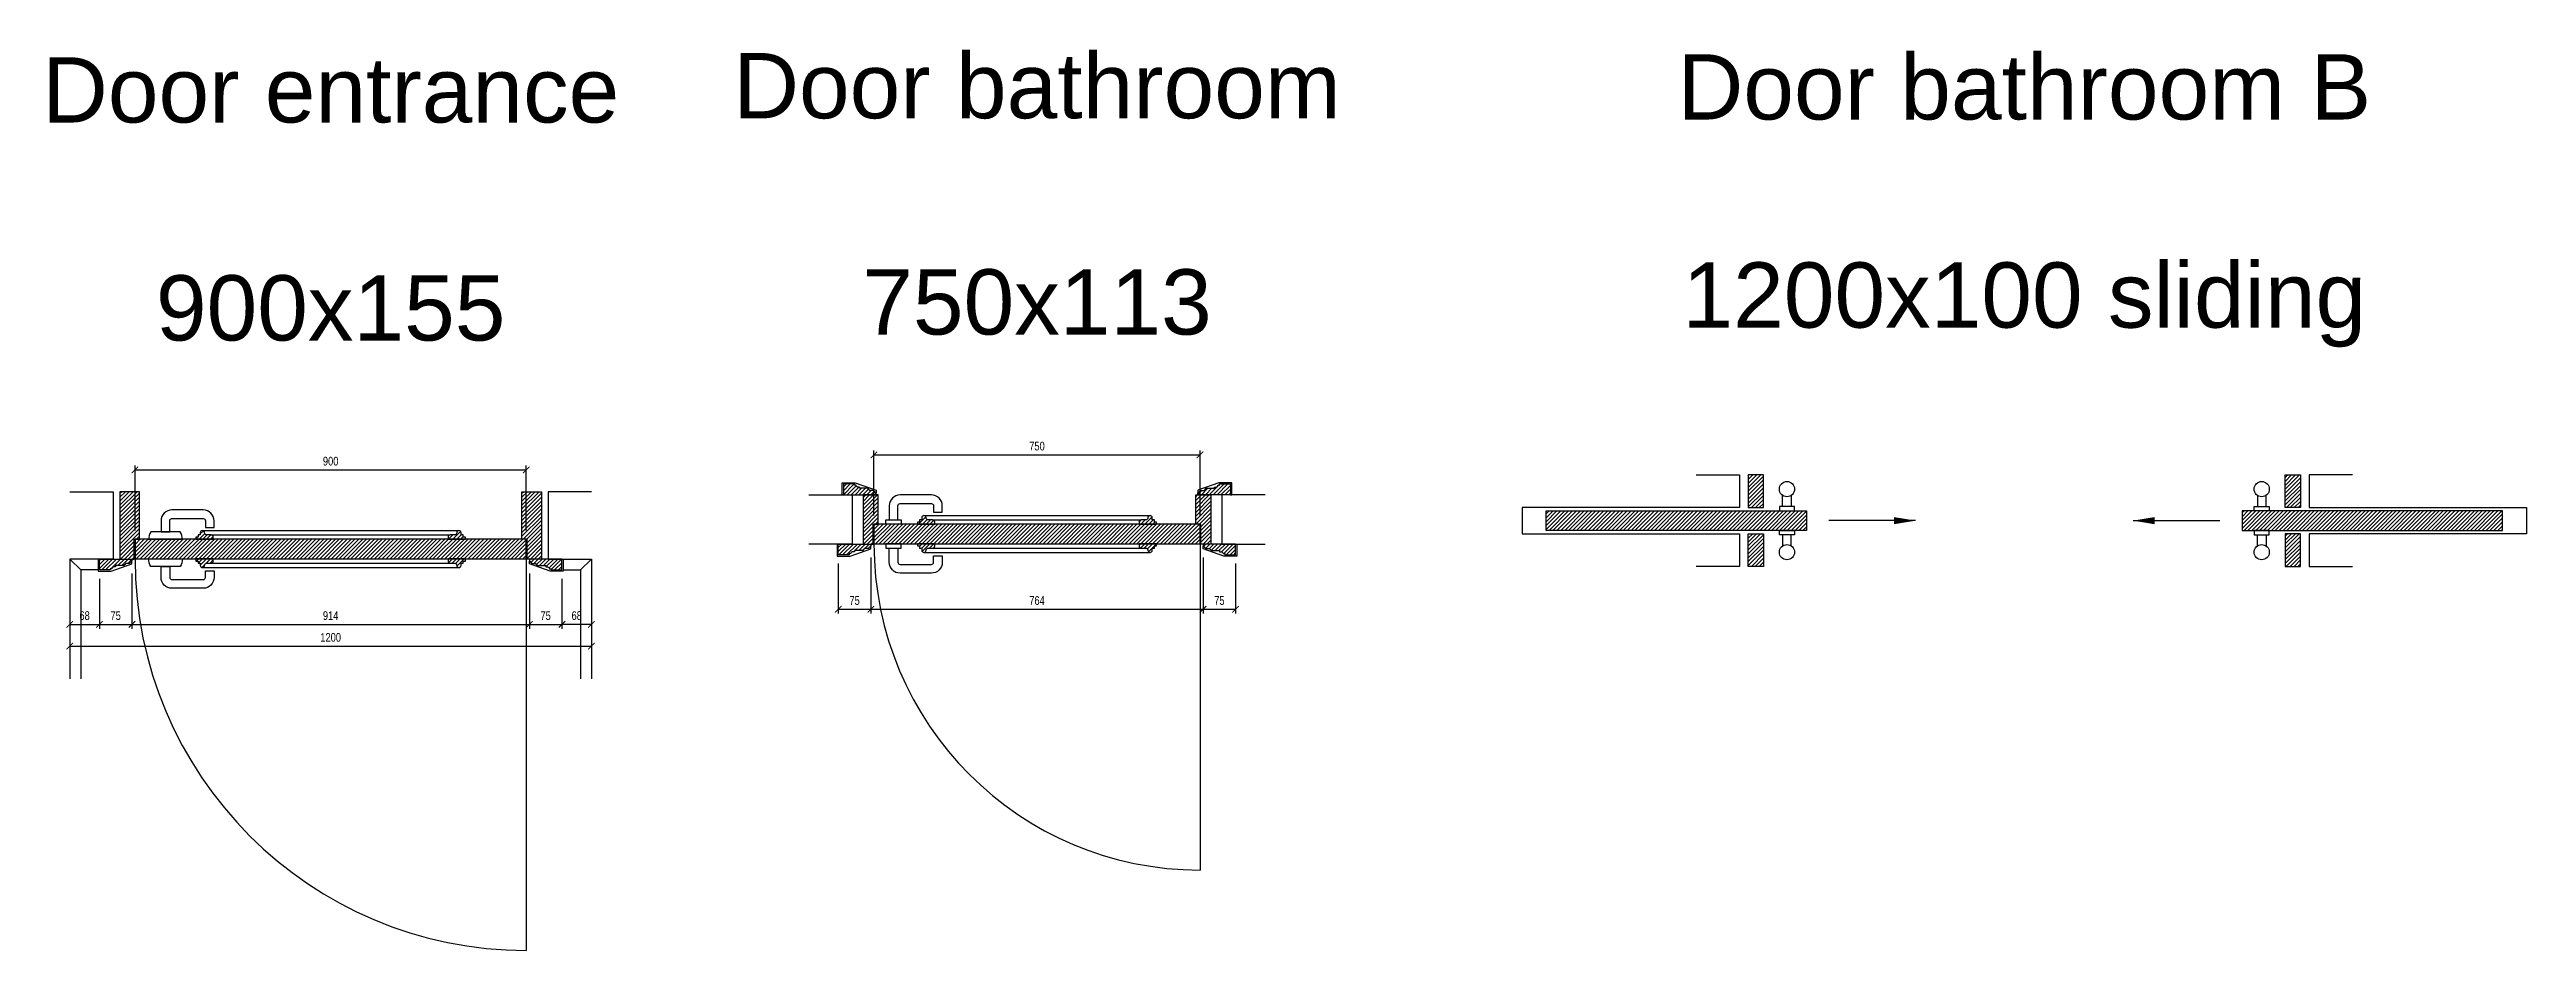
# Model space of a CAD drawing. Header units: millimetres. Extents: x 585 to 19233, y 2366 to 15159.
# Drawn here: x 6014 to 11712, y 4232 to 6303 of the extents above; entities that cross this region are included whole.
import ezdxf
from ezdxf.enums import TextEntityAlignment as Align

# ---------------------------------------------------------------- set-up
doc = ezdxf.new("R2010")
doc.units = ezdxf.units.MM
for name, color, linetype in [('AR doors', 4, 'Continuous'), ('AR doors dim', 4, 'Continuous'), ('AR wall', 5, 'Continuous'), ('AR wood', 7, 'Continuous')]:
    doc.layers.add(name, color=color, linetype=linetype)
doc.styles.add('Arial', font='arial.ttf')
doc.styles.add('Romrust', font='romrust.shx', dxfattribs={"width": 0.8})
doc.dimstyles.new('II 10', dxfattribs={"dimscale": 10, "dimtxt": 2, "dimasz": 1.5, "dimexe": 1, "dimexo": 2, "dimgap": 1, "dimtad": 1, "dimdec": 0, "dimzin": 9, "dimdsep": 46, "dimtxsty": 'Romrust', "dimblk": 'ARCHTICK', "dimcen": 0, "dimclrt": 3, "dimadec": 0, "dimazin": 0, "dimtfac": 0.666667, "dimtdec": 0, "dimtix": 1, "dimtmove": 0, "dimatfit": 0, "dimfxl": 1, "dimtvp": 1, "dimtolj": 1, "dimarcsym": 0})
doc.dimstyles.new('II 100', dxfattribs={"dimscale": 100, "dimtxt": 2, "dimasz": 1.5, "dimexe": 1, "dimexo": 2, "dimgap": 1, "dimtad": 1, "dimdec": 0, "dimzin": 9, "dimdsep": 46, "dimtxsty": 'Romrust', "dimblk": 'ARCHTICK', "dimcen": 0, "dimclrt": 3, "dimadec": 0, "dimazin": 0, "dimtfac": 0.666667, "dimtdec": 0, "dimtix": 1, "dimtmove": 2, "dimatfit": 0, "dimfxl": 1, "dimtvp": 1, "dimtolj": 1, "dimarcsym": 0})
pattern_1 = [(45, (-100000, 0), (-4.49012806, 4.49012806), [])]
pattern_2 = [(45, (-110000, 0), (-4.49012806, 4.49012806), [])]

msp = doc.modelspace()

# ---------------------------------------------------------------- texts
at = {"layer": 'Defpoints', "style": 'Arial'}
for s, p in [('Door entrance', (6660.9, 6209)), ('Door bathroom', (8285.6, 6222.7)), ('Door bathroom B', (10556.7, 6219.9)), ('1200x100 sliding', (10556.7, 5719.9)), ('900x155', (6660.9, 5709)), ('750x113', (8285.6, 5722.7))]:
    msp.add_text(s, height=150, dxfattribs=at).set_placement(p, align=Align.MIDDLE)

# ---------------------------------------------------------------- blocks, each defined once
blk = doc.blocks.new('_ArchTick')
at = {"color": 0, "linetype": 'ByBlock', "lineweight": 0, "const_width": 0.15}
blk.add_lwpolyline([(-0.5, -0.5), (0.5, 0.5)], dxfattribs=at)
blk = doc.blocks.new('*D168')
at = {"layer": 'AR doors dim', "color": 0, "lineweight": -2, "transparency": 16777216}
for p, q in [((6210.9, 5197), (6210.9, 5346.5)), ((6210.9, 5336.5), (7110.9, 5336.5)), ((7110.9, 5197), (7110.9, 5346.5))]:
    blk.add_line(p, q, dxfattribs=at)
at = {"layer": 'Defpoints', "color": 0, "transparency": 16777216}
for p in [(7110.9, 5336.5), (6210.9, 5177), (7110.9, 5177)]:
    blk.add_point(p, dxfattribs=at)
at = {"layer": 'AR doors dim', "color": 0, "lineweight": -2, "transparency": 16777216, "xscale": 15, "yscale": 15, "zscale": 15, "rotation": 180}
blk.add_blockref('_ArchTick', (6210.9, 5336.5), dxfattribs=at)
at = {"layer": 'AR doors dim', "color": 0, "lineweight": -2, "transparency": 16777216, "xscale": 15, "yscale": 15, "zscale": 15}
blk.add_blockref('_ArchTick', (7110.9, 5336.5), dxfattribs=at)
at = {"layer": 'AR doors dim', "color": 3, "transparency": 16777216, "insert": (6660.9, 5356.5), "char_height": 20, "attachment_point": 5, "style": 'Romrust'}
blk.add_mtext('\\A1;900', dxfattribs=at)
blk = doc.blocks.new('*D169')
at = {"layer": 'AR doors dim', "color": 0, "lineweight": -2, "transparency": 16777216}
for p, q in [((6060.9, 5111.5), (6060.9, 4971.5)), ((6128.9, 5086.5), (6128.9, 4971.5)), ((6060.9, 4981.5), (6128.9, 4981.5))]:
    blk.add_line(p, q, dxfattribs=at)
at = {"layer": 'Defpoints', "color": 0, "transparency": 16777216}
for p in [(6060.9, 5131.5), (6128.9, 5106.5), (6128.9, 4981.5)]:
    blk.add_point(p, dxfattribs=at)
at = {"layer": 'AR doors dim', "color": 0, "lineweight": -2, "transparency": 16777216, "xscale": 15, "yscale": 15, "zscale": 15, "rotation": 180}
blk.add_blockref('_ArchTick', (6060.9, 4981.5), dxfattribs=at)
at = {"layer": 'AR doors dim', "color": 0, "lineweight": -2, "transparency": 16777216, "xscale": 15, "yscale": 15, "zscale": 15}
blk.add_blockref('_ArchTick', (6128.9, 4981.5), dxfattribs=at)
at = {"layer": 'AR doors dim', "color": 3, "transparency": 16777216, "insert": (6094.9, 5001.5), "char_height": 20, "attachment_point": 5, "style": 'Romrust'}
blk.add_mtext('\\A1;68', dxfattribs=at)
blk = doc.blocks.new('*D170')
at = {"layer": 'AR doors dim', "color": 0, "lineweight": -2, "transparency": 16777216}
for p, q in [((6128.9, 5086.5), (6128.9, 4971.5)), ((6203.9, 5098.5), (6203.9, 4971.5)), ((6128.9, 4981.5), (6203.9, 4981.5))]:
    blk.add_line(p, q, dxfattribs=at)
at = {"layer": 'Defpoints', "color": 0, "transparency": 16777216}
for p in [(6128.9, 5106.5), (6203.9, 5118.5), (6203.9, 4981.5)]:
    blk.add_point(p, dxfattribs=at)
at = {"layer": 'AR doors dim', "color": 0, "lineweight": -2, "transparency": 16777216, "xscale": 15, "yscale": 15, "zscale": 15, "rotation": 180}
blk.add_blockref('_ArchTick', (6128.9, 4981.5), dxfattribs=at)
at = {"layer": 'AR doors dim', "color": 0, "lineweight": -2, "transparency": 16777216, "xscale": 15, "yscale": 15, "zscale": 15}
blk.add_blockref('_ArchTick', (6203.9, 4981.5), dxfattribs=at)
at = {"layer": 'AR doors dim', "color": 3, "transparency": 16777216, "insert": (6166.4, 5001.5), "char_height": 20, "attachment_point": 5, "style": 'Romrust'}
blk.add_mtext('\\A1;75', dxfattribs=at)
blk = doc.blocks.new('*D171')
at = {"layer": 'AR doors dim', "color": 0, "lineweight": -2, "transparency": 16777216}
for p, q in [((6203.9, 5098.5), (6203.9, 4971.5)), ((7117.9, 5098.5), (7117.9, 4971.5)), ((6203.9, 4981.5), (7117.9, 4981.5))]:
    blk.add_line(p, q, dxfattribs=at)
at = {"layer": 'Defpoints', "color": 0, "transparency": 16777216}
for p in [(6203.9, 5118.5), (7117.9, 5118.5), (7117.9, 4981.5)]:
    blk.add_point(p, dxfattribs=at)
at = {"layer": 'AR doors dim', "color": 0, "lineweight": -2, "transparency": 16777216, "xscale": 15, "yscale": 15, "zscale": 15, "rotation": 180}
blk.add_blockref('_ArchTick', (6203.9, 4981.5), dxfattribs=at)
at = {"layer": 'AR doors dim', "color": 0, "lineweight": -2, "transparency": 16777216, "xscale": 15, "yscale": 15, "zscale": 15}
blk.add_blockref('_ArchTick', (7117.9, 4981.5), dxfattribs=at)
at = {"layer": 'AR doors dim', "color": 3, "transparency": 16777216, "insert": (6660.9, 5001.5), "char_height": 20, "attachment_point": 5, "style": 'Romrust'}
blk.add_mtext('\\A1;914', dxfattribs=at)
blk = doc.blocks.new('*D172')
at = {"layer": 'AR doors dim', "color": 0, "lineweight": -2, "transparency": 16777216}
for p, q in [((7117.9, 5098.5), (7117.9, 4971.5)), ((7192.9, 5086.5), (7192.9, 4971.5)), ((7117.9, 4981.5), (7192.9, 4981.5))]:
    blk.add_line(p, q, dxfattribs=at)
at = {"layer": 'Defpoints', "color": 0, "transparency": 16777216}
for p in [(7117.9, 5118.5), (7192.9, 5106.5), (7192.9, 4981.5)]:
    blk.add_point(p, dxfattribs=at)
at = {"layer": 'AR doors dim', "color": 0, "lineweight": -2, "transparency": 16777216, "xscale": 15, "yscale": 15, "zscale": 15, "rotation": 180}
blk.add_blockref('_ArchTick', (7117.9, 4981.5), dxfattribs=at)
at = {"layer": 'AR doors dim', "color": 0, "lineweight": -2, "transparency": 16777216, "xscale": 15, "yscale": 15, "zscale": 15}
blk.add_blockref('_ArchTick', (7192.9, 4981.5), dxfattribs=at)
at = {"layer": 'AR doors dim', "color": 3, "transparency": 16777216, "insert": (7155.4, 5001.5), "char_height": 20, "attachment_point": 5, "style": 'Romrust'}
blk.add_mtext('\\A1;75', dxfattribs=at)
blk = doc.blocks.new('*D173')
at = {"layer": 'AR doors dim', "color": 0, "lineweight": -2, "transparency": 16777216}
for p, q in [((6060.9, 5111.5), (6060.9, 4921.5)), ((7260.9, 5111.5), (7260.9, 4921.5)), ((6060.9, 4931.5), (7260.9, 4931.5))]:
    blk.add_line(p, q, dxfattribs=at)
at = {"layer": 'Defpoints', "color": 0, "transparency": 16777216}
for p in [(6060.9, 5131.5), (7260.9, 5131.5), (7260.9, 4931.5)]:
    blk.add_point(p, dxfattribs=at)
at = {"layer": 'AR doors dim', "color": 0, "lineweight": -2, "transparency": 16777216, "xscale": 15, "yscale": 15, "zscale": 15, "rotation": 180}
blk.add_blockref('_ArchTick', (6060.9, 4931.5), dxfattribs=at)
at = {"layer": 'AR doors dim', "color": 0, "lineweight": -2, "transparency": 16777216, "xscale": 15, "yscale": 15, "zscale": 15}
blk.add_blockref('_ArchTick', (7260.9, 4931.5), dxfattribs=at)
at = {"layer": 'AR doors dim', "color": 3, "transparency": 16777216, "insert": (6660.9, 4951.5), "char_height": 20, "attachment_point": 5, "style": 'Romrust'}
blk.add_mtext('\\A1;1200', dxfattribs=at)
blk = doc.blocks.new('*D174')
at = {"layer": 'AR doors dim', "color": 0, "lineweight": -2, "transparency": 16777216}
for p, q in [((7192.9, 5086.5), (7192.9, 4971.5)), ((7260.9, 5111.5), (7260.9, 4971.5)), ((7260.9, 4981.5), (7192.9, 4981.5))]:
    blk.add_line(p, q, dxfattribs=at)
at = {"layer": 'Defpoints', "color": 0, "transparency": 16777216}
for p in [(7260.9, 5131.5), (7192.9, 5106.5), (7192.9, 4981.5)]:
    blk.add_point(p, dxfattribs=at)
at = {"layer": 'AR doors dim', "color": 0, "lineweight": -2, "transparency": 16777216, "xscale": 15, "yscale": 15, "zscale": 15, "rotation": 180}
blk.add_blockref('_ArchTick', (7192.9, 4981.5), dxfattribs=at)
at = {"layer": 'AR doors dim', "color": 0, "lineweight": -2, "transparency": 16777216, "xscale": 15, "yscale": 15, "zscale": 15}
blk.add_blockref('_ArchTick', (7260.9, 4981.5), dxfattribs=at)
at = {"layer": 'AR doors dim', "color": 3, "transparency": 16777216, "insert": (7226.9, 5001.5), "char_height": 20, "attachment_point": 5, "style": 'Romrust'}
blk.add_mtext('\\A1;68', dxfattribs=at)
blk = doc.blocks.new('door entrance 900x155 plan 75')
h = blk.add_hatch()
h.set_pattern_fill('LINE', color=8, scale=2, angle=45, style=0)
h.set_pattern_definition(pattern_1)
h.paths.add_polyline_path([(-452, -77.5), (-452, -31.5), (-440, -31.5), (-440, 77.5), (-485, 77.5), (-485, -77.5)])
h.paths.add_polyline_path([(-450, -77), (450, -77), (450, -32), (-450, -32)])
h.paths.add_polyline_path([(485, -77.5), (452, -77.5), (452, -31.5), (440, -31.5), (440, 77.5), (485, 77.5)])
edge = h.paths.add_edge_path()
edge.add_line((305, -22), (300, -22))
edge.add_line((300, -22), (300, -17))
edge.add_arc((295, -17), 5, 0, 180)
edge.add_arc((285, -17), 5, -90, 0, ccw=False)
edge.add_line((285, -22), (275, -22))
edge.add_arc((275, -27), 5, 90, 180)
edge.add_line((270, -27), (270, -32))
edge.add_line((270, -32), (310, -32))
edge.add_line((310, -32), (310, -27))
edge.add_line((310, -27), (305, -27))
edge.add_line((305, -27), (305, -22))
edge = h.paths.add_edge_path()
edge.add_line((310, -77), (270, -77))
edge.add_line((270, -77), (270, -82))
edge.add_arc((275, -82), 5, 180, 270)
edge.add_line((275, -87), (285, -87))
edge.add_arc((285, -92), 5, 0, 90, ccw=False)
edge.add_arc((295, -92), 5, 180, 360)
edge.add_line((300, -92), (300, -87))
edge.add_line((300, -87), (305, -87))
edge.add_line((305, -87), (305, -82))
edge.add_line((305, -82), (310, -82))
edge.add_line((310, -82), (310, -77))
edge = h.paths.add_edge_path()
edge.add_arc((-275, -27), 5, 0, 90)
edge.add_line((-275, -22), (-285, -22))
edge.add_arc((-285, -17), 5, 180, 270, ccw=False)
edge.add_arc((-295, -17), 5, 360, 540)
edge.add_line((-300, -17), (-300, -22))
edge.add_line((-300, -22), (-305, -22))
edge.add_line((-305, -22), (-305, -27))
edge.add_line((-305, -27), (-310, -27))
edge.add_line((-310, -27), (-310, -32))
edge.add_line((-310, -32), (-270, -32))
edge.add_line((-270, -32), (-270, -27))
edge = h.paths.add_edge_path()
edge.add_line((-270, -82), (-270, -77))
edge.add_line((-270, -77), (-310, -77))
edge.add_line((-310, -77), (-310, -82))
edge.add_line((-310, -82), (-305, -82))
edge.add_line((-305, -82), (-305, -87))
edge.add_line((-305, -87), (-300, -87))
edge.add_line((-300, -87), (-300, -92))
edge.add_arc((-295, -92), 5, 180, 360)
edge.add_arc((-285, -92), 5, 90, 180, ccw=False)
edge.add_line((-285, -87), (-275, -87))
edge.add_arc((-275, -82), 5, 270, 360)
h = blk.add_hatch()
h.set_pattern_fill('LINE', color=8, scale=2, angle=45, style=0)
h.set_pattern_definition(pattern_1)
edge = h.paths.add_edge_path()
edge.add_line((-532, -102.5), (-532, -77.5))
edge.add_line((-532, -77.5), (-457, -77.5))
edge.add_line((-457, -77.5), (-457, -82.5))
edge.add_line((-457, -82.5), (-459, -82.5))
edge.add_arc((-462, -82.5), 3, 270, 360, ccw=False)
edge.add_line((-462, -85.5), (-462, -87.5))
edge.add_line((-462, -87.5), (-472, -87.5))
edge.add_arc((-475, -87.5), 3, -90, 0, ccw=False)
edge.add_line((-475, -90.5), (-475, -92.5))
edge.add_line((-475, -92.5), (-495, -92.5))
edge.add_line((-495, -92.5), (-495, -95.5))
edge.add_line((-495, -95.5), (-499, -95.5))
edge.add_arc((-499, -99.5), 4, 90, 180)
edge.add_line((-503, -99.5), (-507, -99.5))
edge.add_line((-507, -99.5), (-507, -102.5))
edge.add_line((-507, -102.5), (-532, -102.5))
h = blk.add_hatch()
h.set_pattern_fill('LINE', color=8, scale=2, angle=45, style=0)
h.set_pattern_definition(pattern_1)
edge = h.paths.add_edge_path()
edge.add_line((532, -102.5), (532, -77.5))
edge.add_line((532, -77.5), (457, -77.5))
edge.add_line((457, -77.5), (457, -82.5))
edge.add_line((457, -82.5), (459, -82.5))
edge.add_arc((462, -82.5), 3, 180, 270)
edge.add_line((462, -85.5), (462, -87.5))
edge.add_line((462, -87.5), (472, -87.5))
edge.add_arc((475, -87.5), 3, 180, 270)
edge.add_line((475, -90.5), (475, -92.5))
edge.add_line((475, -92.5), (495, -92.5))
edge.add_line((495, -92.5), (495, -95.5))
edge.add_line((495, -95.5), (499, -95.5))
edge.add_arc((499, -99.5), 4, 0, 90, ccw=False)
edge.add_line((503, -99.5), (507, -99.5))
edge.add_line((507, -99.5), (507, -102.5))
edge.add_line((507, -102.5), (532, -102.5))
at = {"color": 8}
for p, q in [((-295, -12), (295, -12)), ((-275, -22), (275, -22)), ((-295, -97), (295, -97)), ((-275, -87), (275, -87)), ((450, -77), (450, -977))]:
    blk.add_line(p, q, dxfattribs=at)
at = {"color": 0}
for points in [[(-452, -77.5), (-452, -31.5), (-440, -31.5), (-440, 77.5), (-485, 77.5), (-485, -77.5), (-452, -77.5)], [(485, -77.5), (452, -77.5), (452, -31.5), (440, -31.5), (440, 77.5), (485, 77.5), (485, -77.5)]]:
    blk.add_lwpolyline(points, dxfattribs=at)
at = {"color": 8}
for points in [[(-293, 35.5), (-365, 35.5, 0.414214), (-390, 10.5), (-390, -14.5), (-370, -14.5), (-370, 10.5, -0.414214), (-365, 15.5), (-293, 15.5, -0.414214), (-288, 10.5), (-288, -4.5), (-268, -4.5), (-268, 10.5, 0.414214)], [(-346, -14.5), (-414, -14.5, 0.100452), (-419, -32), (-341, -32, 0.100452)], [(-346, -94.5), (-414, -94.5, -0.100452), (-419, -77), (-341, -77, -0.100452)], [(-293, -144.5), (-365, -144.5, -0.414214), (-390, -119.5), (-390, -94.5), (-370, -94.5), (-370, -119.5, 0.414214), (-365, -124.5), (-293, -124.5, 0.414214), (-288, -119.5), (-288, -104.5), (-268, -104.5), (-268, -119.5, -0.414214)]]:
    blk.add_lwpolyline(points, format="xyb", close=True, dxfattribs=at)
at = {"color": 0}
blk.add_lwpolyline([(-450, -77), (450, -77), (450, -32), (-450, -32)], close=True, dxfattribs=at)
for points in [[(-270, -27, 0.414214), (-275, -22), (-285, -22, -0.414214), (-290, -17, 1), (-300, -17), (-300, -22), (-305, -22), (-305, -27), (-310, -27), (-310, -32), (-270, -32)], [(305, -22), (300, -22), (300, -17, 1), (290, -17, -0.414214), (285, -22), (275, -22, 0.414214), (270, -27), (270, -32), (310, -32), (310, -27), (305, -27)], [(-532, -102.5), (-532, -77.5), (-457, -77.5), (-457, -82.5), (-459, -82.5, -0.414214), (-462, -85.5), (-462, -87.5), (-472, -87.5, -0.414214), (-475, -90.5), (-475, -92.5), (-495, -92.5), (-495, -95.5), (-499, -95.5, 0.414214), (-503, -99.5), (-507, -99.5), (-507, -102.5)], [(-270, -82), (-270, -77), (-310, -77), (-310, -82), (-305, -82), (-305, -87), (-300, -87), (-300, -92, 1), (-290, -92, -0.414214), (-285, -87), (-275, -87, 0.414214)], [(310, -77), (270, -77), (270, -82, 0.414214), (275, -87), (285, -87, -0.414214), (290, -92, 1), (300, -92), (300, -87), (305, -87), (305, -82), (310, -82)], [(532, -102.5), (532, -77.5), (457, -77.5), (457, -82.5), (459, -82.5, 0.414214), (462, -85.5), (462, -87.5), (472, -87.5, 0.414214), (475, -90.5), (475, -92.5), (495, -92.5), (495, -95.5), (499, -95.5, -0.414214), (503, -99.5), (507, -99.5), (507, -102.5)]]:
    blk.add_lwpolyline(points, format="xyb", close=True, dxfattribs=at)
at = {"color": 8}
for points in [[(-532, -77.5), (-535, -77.5), (-535, -105.5), (-505, -105.5), (-457, -88.5), (-457, -82.5), (-457, -82.5)], [(532, -77.5), (535, -77.5), (535, -105.5), (505, -105.5), (457, -88.5), (457, -82.5), (457, -82.5)]]:
    blk.add_lwpolyline(points, dxfattribs=at)
blk.add_arc((450, -77), 900, 180, 270, dxfattribs=at)
blk = doc.blocks.new('door bathroom 750x113 plan 75')
h = blk.add_hatch()
h.set_pattern_fill('LINE', color=8, scale=2, angle=45, style=0)
h.set_pattern_definition([(45, (-110000, 6.5), (-4.49012806, 4.49012806), [])])
edge = h.paths.add_edge_path()
edge.add_line((-445, 81.5), (-445, 56.5))
edge.add_line((-445, 56.5), (-370, 56.5))
edge.add_line((-370, 56.5), (-370, 61.5))
edge.add_line((-370, 61.5), (-372, 61.5))
edge.add_arc((-375, 61.5), 3, 0, 90)
edge.add_line((-375, 64.5), (-375, 66.5))
edge.add_line((-375, 66.5), (-385, 66.5))
edge.add_arc((-388, 66.5), 3, 0, 90)
edge.add_line((-388, 69.5), (-388, 71.5))
edge.add_line((-388, 71.5), (-408, 71.5))
edge.add_line((-408, 71.5), (-408, 74.5))
edge.add_line((-408, 74.5), (-412, 74.5))
edge.add_arc((-412, 78.5), 4, 180, 270, ccw=False)
edge.add_line((-416, 78.5), (-420, 78.5))
edge.add_line((-420, 78.5), (-420, 81.5))
edge.add_line((-420, 81.5), (-445, 81.5))
h = blk.add_hatch()
h.set_pattern_fill('LINE', color=8, scale=2, angle=45, style=0)
h.set_pattern_definition(pattern_2)
edge = h.paths.add_edge_path()
edge.add_line((445, 81.5), (445, 56.5))
edge.add_line((445, 56.5), (370, 56.5))
edge.add_line((370, 56.5), (370, 61.5))
edge.add_line((370, 61.5), (372, 61.5))
edge.add_arc((375, 61.5), 3, 90, 180, ccw=False)
edge.add_line((375, 64.5), (375, 66.5))
edge.add_line((375, 66.5), (385, 66.5))
edge.add_arc((388, 66.5), 3, 90, 180, ccw=False)
edge.add_line((388, 69.5), (388, 71.5))
edge.add_line((388, 71.5), (408, 71.5))
edge.add_line((408, 71.5), (408, 74.5))
edge.add_line((408, 74.5), (412, 74.5))
edge.add_arc((412, 78.5), 4, 270, 360)
edge.add_line((416, 78.5), (420, 78.5))
edge.add_line((420, 78.5), (420, 81.5))
edge.add_line((420, 81.5), (445, 81.5))
h = blk.add_hatch()
h.set_pattern_fill('LINE', color=8, scale=2, angle=45, style=0)
h.set_pattern_definition(pattern_2)
h.paths.add_polyline_path([(400, -56.5), (377, -56.5), (377, -10.5), (365, -10.5), (365, 56.5), (400, 56.5)])
h.paths.add_polyline_path([(-375, -56), (375, -56), (375, -11), (-375, -11)])
edge = h.paths.add_edge_path()
edge.add_line((270, -1), (265, -1))
edge.add_line((265, -1), (265, 4))
edge.add_arc((260, 4), 5, 0, 180)
edge.add_arc((250, 4), 5, -90, 0, ccw=False)
edge.add_line((250, -1), (240, -1))
edge.add_arc((240, -6), 5, 90, 180)
edge.add_line((235, -6), (235, -11))
edge.add_line((235, -11), (275, -11))
edge.add_line((275, -11), (275, -6))
edge.add_line((275, -6), (270, -6))
edge.add_line((270, -6), (270, -1))
edge = h.paths.add_edge_path()
edge.add_line((275, -56), (235, -56))
edge.add_line((235, -56), (235, -61))
edge.add_arc((240, -61), 5, 180, 270)
edge.add_line((240, -66), (250, -66))
edge.add_arc((250, -71), 5, 0, 90, ccw=False)
edge.add_arc((260, -71), 5, 180, 360)
edge.add_line((265, -71), (265, -66))
edge.add_line((265, -66), (270, -66))
edge.add_line((270, -66), (270, -61))
edge.add_line((270, -61), (275, -61))
edge.add_line((275, -61), (275, -56))
h.paths.add_polyline_path([(-377, -56.5), (-377, -10.5), (-365, -10.5), (-365, 56.5), (-400, 56.5), (-400, -56.5)])
edge = h.paths.add_edge_path()
edge.add_arc((-240, -6), 5, 0, 90)
edge.add_line((-240, -1), (-250, -1))
edge.add_arc((-250, 4), 5, 180, 270, ccw=False)
edge.add_arc((-260, 4), 5, 360, 540)
edge.add_line((-265, 4), (-265, -1))
edge.add_line((-265, -1), (-270, -1))
edge.add_line((-270, -1), (-270, -6))
edge.add_line((-270, -6), (-275, -6))
edge.add_line((-275, -6), (-275, -11))
edge.add_line((-275, -11), (-235, -11))
edge.add_line((-235, -11), (-235, -6))
edge = h.paths.add_edge_path()
edge.add_line((-235, -61), (-235, -56))
edge.add_line((-235, -56), (-275, -56))
edge.add_line((-275, -56), (-275, -61))
edge.add_line((-275, -61), (-270, -61))
edge.add_line((-270, -61), (-270, -66))
edge.add_line((-270, -66), (-265, -66))
edge.add_line((-265, -66), (-265, -71))
edge.add_arc((-260, -71), 5, 180, 360)
edge.add_arc((-250, -71), 5, 90, 180, ccw=False)
edge.add_line((-250, -66), (-240, -66))
edge.add_arc((-240, -61), 5, 270, 360)
h = blk.add_hatch()
h.set_pattern_fill('LINE', color=8, scale=2, angle=45, style=0)
h.set_pattern_definition([(45, (575, 15021), (-4.490128, 4.490128), [])])
edge = h.paths.add_edge_path()
edge.add_line((-457, -81.5), (-457, -56.5))
edge.add_line((-457, -56.5), (-382, -56.5))
edge.add_line((-382, -56.5), (-382, -61.5))
edge.add_line((-382, -61.5), (-384, -61.5))
edge.add_arc((-387, -61.5), 3, 270, 360, ccw=False)
edge.add_line((-387, -64.5), (-387, -66.5))
edge.add_line((-387, -66.5), (-397, -66.5))
edge.add_arc((-400, -66.5), 3, -90, 0, ccw=False)
edge.add_line((-400, -69.5), (-400, -71.5))
edge.add_line((-400, -71.5), (-420, -71.5))
edge.add_line((-420, -71.5), (-420, -74.5))
edge.add_line((-420, -74.5), (-424, -74.5))
edge.add_arc((-424, -78.5), 4, 90, 180)
edge.add_line((-428, -78.5), (-432, -78.5))
edge.add_line((-432, -78.5), (-432, -81.5))
edge.add_line((-432, -81.5), (-457, -81.5))
h = blk.add_hatch()
h.set_pattern_fill('LINE', color=8, scale=2, angle=45, style=0)
h.set_pattern_definition([(45, (-110000, -6.5), (-4.49012806, 4.49012806), [])])
edge = h.paths.add_edge_path()
edge.add_line((457, -81.5), (457, -56.5))
edge.add_line((457, -56.5), (382, -56.5))
edge.add_line((382, -56.5), (382, -61.5))
edge.add_line((382, -61.5), (384, -61.5))
edge.add_arc((387, -61.5), 3, 180, 270)
edge.add_line((387, -64.5), (387, -66.5))
edge.add_line((387, -66.5), (397, -66.5))
edge.add_arc((400, -66.5), 3, 180, 270)
edge.add_line((400, -69.5), (400, -71.5))
edge.add_line((400, -71.5), (420, -71.5))
edge.add_line((420, -71.5), (420, -74.5))
edge.add_line((420, -74.5), (424, -74.5))
edge.add_arc((424, -78.5), 4, 0, 90, ccw=False)
edge.add_line((428, -78.5), (432, -78.5))
edge.add_line((432, -78.5), (432, -81.5))
edge.add_line((432, -81.5), (457, -81.5))
at = {"color": 8}
for p, q in [((-260, 9), (260, 9)), ((-240, -1), (240, -1)), ((375, -56), (375, -806)), ((-260, -76), (260, -76)), ((-240, -66), (240, -66))]:
    blk.add_line(p, q, dxfattribs=at)
for points in [[(-445, 56.5), (-448, 56.5), (-448, 84.5), (-418, 84.5), (-370, 67.5), (-370, 61.5), (-370, 61.5)], [(445, 56.5), (448, 56.5), (448, 84.5), (418, 84.5), (370, 67.5), (370, 61.5), (370, 61.5)], [(-457, -56.5), (-460, -56.5), (-460, -84.5), (-430, -84.5), (-382, -67.5), (-382, -61.5), (-382, -61.5)], [(457, -56.5), (460, -56.5), (460, -84.5), (430, -84.5), (382, -67.5), (382, -61.5), (382, -61.5)]]:
    blk.add_lwpolyline(points, dxfattribs=at)
at = {"color": 0}
for points in [[(-445, 81.5), (-445, 56.5), (-370, 56.5), (-370, 61.5), (-372, 61.5, 0.414214), (-375, 64.5), (-375, 66.5), (-385, 66.5, 0.414214), (-388, 69.5), (-388, 71.5), (-408, 71.5), (-408, 74.5), (-412, 74.5, -0.414214), (-416, 78.5), (-420, 78.5), (-420, 81.5)], [(445, 81.5), (445, 56.5), (370, 56.5), (370, 61.5), (372, 61.5, -0.414214), (375, 64.5), (375, 66.5), (385, 66.5, -0.414214), (388, 69.5), (388, 71.5), (408, 71.5), (408, 74.5), (412, 74.5, 0.414214), (416, 78.5), (420, 78.5), (420, 81.5)], [(-235, -6, 0.414214), (-240, -1), (-250, -1, -0.414214), (-255, 4, 1), (-265, 4), (-265, -1), (-270, -1), (-270, -6), (-275, -6), (-275, -11), (-235, -11)], [(270, -1), (265, -1), (265, 4, 1), (255, 4, -0.414214), (250, -1), (240, -1, 0.414214), (235, -6), (235, -11), (275, -11), (275, -6), (270, -6)], [(-457, -81.5), (-457, -56.5), (-382, -56.5), (-382, -61.5), (-384, -61.5, -0.414214), (-387, -64.5), (-387, -66.5), (-397, -66.5, -0.414214), (-400, -69.5), (-400, -71.5), (-420, -71.5), (-420, -74.5), (-424, -74.5, 0.414214), (-428, -78.5), (-432, -78.5), (-432, -81.5)], [(-235, -61), (-235, -56), (-275, -56), (-275, -61), (-270, -61), (-270, -66), (-265, -66), (-265, -71, 1), (-255, -71, -0.414214), (-250, -66), (-240, -66, 0.414214)], [(275, -56), (235, -56), (235, -61, 0.414214), (240, -66), (250, -66, -0.414214), (255, -71, 1), (265, -71), (265, -66), (270, -66), (270, -61), (275, -61)], [(457, -81.5), (457, -56.5), (382, -56.5), (382, -61.5), (384, -61.5, 0.414214), (387, -64.5), (387, -66.5), (397, -66.5, 0.414214), (400, -69.5), (400, -71.5), (420, -71.5), (420, -74.5), (424, -74.5, -0.414214), (428, -78.5), (432, -78.5), (432, -81.5)]]:
    blk.add_lwpolyline(points, format="xyb", close=True, dxfattribs=at)
for points in [[(-377, -56.5), (-377, -10.5), (-365, -10.5), (-365, 56.5), (-400, 56.5), (-400, -56.5), (-377, -56.5)], [(400, -56.5), (377, -56.5), (377, -10.5), (365, -10.5), (365, 56.5), (400, 56.5), (400, -56.5)]]:
    blk.add_lwpolyline(points, dxfattribs=at)
at = {"color": 8}
for points in [[(-243, 56.5), (-315, 56.5, 0.414214), (-340, 31.5), (-340, -1), (-320, -1), (-320, 31.5, -0.414214), (-315, 36.5), (-243, 36.5, -0.414214), (-238, 31.5), (-238, 16.5), (-218, 16.5), (-218, 31.5, 0.414214)], [(-243, -123.5), (-315, -123.5, -0.414214), (-340, -98.5), (-340, -66), (-320, -66), (-320, -98.5, 0.414214), (-315, -103.5), (-243, -103.5, 0.414214), (-238, -98.5), (-238, -83.5), (-218, -83.5), (-218, -98.5, -0.414214)]]:
    blk.add_lwpolyline(points, format="xyb", close=True, dxfattribs=at)
at = {"color": 0}
blk.add_lwpolyline([(-375, -56), (375, -56), (375, -11), (-375, -11)], close=True, dxfattribs=at)
at = {"color": 8}
for points in [[(-347.5, -1), (-312.5, -1), (-312.5, -11), (-347.5, -11)], [(-347.5, -66), (-312.5, -66), (-312.5, -56), (-347.5, -56)]]:
    blk.add_lwpolyline(points, close=True, dxfattribs=at)
blk.add_arc((375, -56), 750, 180, 270, dxfattribs=at)
blk = doc.blocks.new('*D175')
at = {"layer": 'AR doors dim', "color": 0, "lineweight": -2, "transparency": 16777216}
for p, q in [((7910.6, 5231.7), (7910.6, 5381.2)), ((7910.6, 5371.2), (8660.6, 5371.2)), ((8660.6, 5231.7), (8660.6, 5381.2))]:
    blk.add_line(p, q, dxfattribs=at)
at = {"layer": 'Defpoints', "color": 0, "transparency": 16777216}
for p in [(8660.6, 5371.2), (7910.6, 5211.7), (8660.6, 5211.7)]:
    blk.add_point(p, dxfattribs=at)
at = {"layer": 'AR doors dim', "color": 0, "lineweight": -2, "transparency": 16777216, "xscale": 15, "yscale": 15, "zscale": 15, "rotation": 180}
blk.add_blockref('_ArchTick', (7910.6, 5371.2), dxfattribs=at)
at = {"layer": 'AR doors dim', "color": 0, "lineweight": -2, "transparency": 16777216, "xscale": 15, "yscale": 15, "zscale": 15}
blk.add_blockref('_ArchTick', (8660.6, 5371.2), dxfattribs=at)
at = {"layer": 'AR doors dim', "color": 3, "transparency": 16777216, "insert": (8285.6, 5391.2), "char_height": 20, "attachment_point": 5, "style": 'Romrust'}
blk.add_mtext('\\A1;750', dxfattribs=at)
blk = doc.blocks.new('*D176')
at = {"layer": 'AR doors dim', "color": 0, "lineweight": -2, "transparency": 16777216}
for p, q in [((7903.6, 5135.2), (7903.6, 5006.2)), ((7828.6, 5121.2), (7828.6, 5006.2)), ((7828.6, 5016.2), (7903.6, 5016.2))]:
    blk.add_line(p, q, dxfattribs=at)
at = {"layer": 'Defpoints', "color": 0, "transparency": 16777216}
for p in [(7828.6, 5141.2), (7903.6, 5155.2), (7903.6, 5016.2)]:
    blk.add_point(p, dxfattribs=at)
at = {"layer": 'AR doors dim', "color": 0, "lineweight": -2, "transparency": 16777216, "xscale": 15, "yscale": 15, "zscale": 15, "rotation": 180}
blk.add_blockref('_ArchTick', (7828.6, 5016.2), dxfattribs=at)
at = {"layer": 'AR doors dim', "color": 0, "lineweight": -2, "transparency": 16777216, "xscale": 15, "yscale": 15, "zscale": 15}
blk.add_blockref('_ArchTick', (7903.6, 5016.2), dxfattribs=at)
at = {"layer": 'AR doors dim', "color": 3, "transparency": 16777216, "insert": (7866.1, 5036.2), "char_height": 20, "attachment_point": 5, "style": 'Romrust'}
blk.add_mtext('\\A1;75', dxfattribs=at)
blk = doc.blocks.new('*D177')
at = {"layer": 'AR doors dim', "color": 0, "lineweight": -2, "transparency": 16777216}
for p, q in [((7903.6, 5135.2), (7903.6, 5006.2)), ((8667.6, 5135.2), (8667.6, 5006.2)), ((7903.6, 5016.2), (8667.6, 5016.2))]:
    blk.add_line(p, q, dxfattribs=at)
at = {"layer": 'Defpoints', "color": 0, "transparency": 16777216}
for p in [(7903.6, 5155.2), (8667.6, 5155.2), (8667.6, 5016.2)]:
    blk.add_point(p, dxfattribs=at)
at = {"layer": 'AR doors dim', "color": 0, "lineweight": -2, "transparency": 16777216, "xscale": 15, "yscale": 15, "zscale": 15, "rotation": 180}
blk.add_blockref('_ArchTick', (7903.6, 5016.2), dxfattribs=at)
at = {"layer": 'AR doors dim', "color": 0, "lineweight": -2, "transparency": 16777216, "xscale": 15, "yscale": 15, "zscale": 15}
blk.add_blockref('_ArchTick', (8667.6, 5016.2), dxfattribs=at)
at = {"layer": 'AR doors dim', "color": 3, "transparency": 16777216, "insert": (8285.6, 5036.2), "char_height": 20, "attachment_point": 5, "style": 'Romrust'}
blk.add_mtext('\\A1;764', dxfattribs=at)
blk = doc.blocks.new('*D178')
at = {"layer": 'AR doors dim', "color": 0, "lineweight": -2, "transparency": 16777216}
for p, q in [((8667.6, 5135.2), (8667.6, 5006.2)), ((8742.6, 5121.2), (8742.6, 5006.2)), ((8667.6, 5016.2), (8742.6, 5016.2))]:
    blk.add_line(p, q, dxfattribs=at)
at = {"layer": 'Defpoints', "color": 0, "transparency": 16777216}
for p in [(8667.6, 5155.2), (8742.6, 5141.2), (8742.6, 5016.2)]:
    blk.add_point(p, dxfattribs=at)
at = {"layer": 'AR doors dim', "color": 0, "lineweight": -2, "transparency": 16777216, "xscale": 15, "yscale": 15, "zscale": 15, "rotation": 180}
blk.add_blockref('_ArchTick', (8667.6, 5016.2), dxfattribs=at)
at = {"layer": 'AR doors dim', "color": 0, "lineweight": -2, "transparency": 16777216, "xscale": 15, "yscale": 15, "zscale": 15}
blk.add_blockref('_ArchTick', (8742.6, 5016.2), dxfattribs=at)
at = {"layer": 'AR doors dim', "color": 3, "transparency": 16777216, "insert": (8705.1, 5036.2), "char_height": 20, "attachment_point": 5, "style": 'Romrust'}
blk.add_mtext('\\A1;75', dxfattribs=at)
blk = doc.blocks.new('door bathroom sliding1200x210 plan')
h = blk.add_hatch()
h.set_pattern_fill('LINE', color=8, scale=2, angle=45, style=0)
h.set_pattern_definition([(45, (-5000, 7500), (-4.490128, 4.490128), [])])
h.paths.add_polyline_path([(501, -22.5), (1100, -22.5), (1100, 22.5), (501, 22.5)])
h.paths.add_polyline_path([(635, -30), (600, -30), (600, -105), (635, -105)])
h.paths.add_polyline_path([(635, 30), (600, 30), (600, 105), (635, 105)])
h.paths.add_polyline_path([(-635, 30), (-600, 30), (-600, 105), (-635, 105)])
h.paths.add_polyline_path([(-635, -30), (-600, -30), (-600, -105), (-635, -105)])
h.paths.add_polyline_path([(-501, -22.5), (-1100, -22.5), (-1100, 22.5), (-501, 22.5)])
at = {"color": 0}
for points in [[(-635, 30), (-600, 30), (-600, 105), (-635, 105)], [(635, 30), (600, 30), (600, 105), (635, 105)], [(-501, -22.5), (-1100, -22.5), (-1100, 22.5), (-501, 22.5)], [(501, -22.5), (1100, -22.5), (1100, 22.5), (501, 22.5)], [(-635, -30), (-600, -30), (-600, -105), (-635, -105)], [(635, -30), (600, -30), (600, -105), (635, -105)]]:
    blk.add_lwpolyline(points, close=True, dxfattribs=at)
at = {"color": 8}
for points in [[(-536, 58.1), (-536, 32.5), (-556, 32.5), (-556, 58.1)], [(536, 58.1), (536, 32.5), (556, 32.5), (556, 58.1)], [(-536, -58.1), (-536, -32.5), (-556, -32.5), (-556, -58.1)], [(536, -58.1), (536, -32.5), (556, -32.5), (556, -58.1)]]:
    blk.add_lwpolyline(points, dxfattribs=at)
for points in [[(-528.5, 32.5), (-563.5, 32.5), (-563.5, 22.5), (-528.5, 22.5)], [(528.5, 32.5), (563.5, 32.5), (563.5, 22.5), (528.5, 22.5)], [(-528.5, -32.5), (-563.5, -32.5), (-563.5, -22.5), (-528.5, -22.5)], [(528.5, -32.5), (563.5, -32.5), (563.5, -22.5), (528.5, -22.5)]]:
    blk.add_lwpolyline(points, close=True, dxfattribs=at)
for centre in [(-546, 72.5), (546, 72.5), (-546, -72.5), (546, -72.5)]:
    blk.add_circle(centre, 17.5, dxfattribs=at)
at = {"color": 8, "linetype": 'Continuous', "lineweight": 0}
for points in [[(-250, 0), (-450, 0)], [(250, 0), (450, 0)]]:
    blk.add_leader(points, dimstyle='II 100', override={"dimasz": 0.5}, dxfattribs=at)

# ---------------------------------------------------------------- dimensions: what is measured, and where the dimension line sits
at = {"layer": 'AR doors dim'}
for base, p1, p2, picture, middle in [((7110.9, 5336.5), (6210.9, 5177), (7110.9, 5177), '*D168', (6660.9, 5356.5)), ((8660.6, 5371.2), (7910.6, 5211.7), (8660.6, 5211.7), '*D175', (8285.6, 5391.2)), ((6128.9, 4981.5), (6060.9, 5131.5), (6128.9, 5106.5), '*D169', (6094.9, 5001.5)), ((7260.9, 4931.5), (6060.9, 5131.5), (7260.9, 5131.5), '*D173', (6660.9, 4951.5)), ((7903.6, 5016.2), (7828.6, 5141.2), (7903.6, 5155.2), '*D176', (7866.1, 5036.2)), ((8667.6, 5016.2), (7903.6, 5155.2), (8667.6, 5155.2), '*D177', (8285.6, 5036.2)), ((8742.6, 5016.2), (8667.6, 5155.2), (8742.6, 5141.2), '*D178', (8705.1, 5036.2)), ((6203.9, 4981.5), (6128.9, 5106.5), (6203.9, 5118.5), '*D170', (6166.4, 5001.5)), ((7117.9, 4981.5), (6203.9, 5118.5), (7117.9, 5118.5), '*D171', (6660.9, 5001.5)), ((7192.9, 4981.5), (7117.9, 5118.5), (7192.9, 5106.5), '*D172', (7155.4, 5001.5))]:
    dim = msp.add_linear_dim(base=base, p1=p1, p2=p2, dimstyle='II 10', dxfattribs=at)
    dim.commit()
    dim.dimension.update_dxf_attribs({"geometry": picture, "text_midpoint": middle})
dim = msp.add_linear_dim(base=(7192.9, 4981.5), p1=(7260.9, 5131.5), p2=(7192.9, 5106.5), angle=180, dimstyle='II 10', dxfattribs=at)
dim.commit()
dim.dimension.update_dxf_attribs({"geometry": '*D174', "text_midpoint": (7226.9, 5001.5)})

# ---------------------------------------------------------------- linework, layer by layer
at = {"layer": 'AR wall'}
for points in [[(6060.9, 5286.5), (6160.9, 5286.5), (6160.9, 5131.5), (6060.9, 5131.5)], [(7260.9, 5286.5), (7160.9, 5286.5), (7160.9, 5131.5), (7260.9, 5131.5)], [(7760.6, 5279.2), (7860.6, 5279.2), (7860.6, 5166.2), (7760.6, 5166.2)], [(8810.6, 5279.2), (8710.6, 5279.2), (8710.6, 5166.2), (8810.6, 5166.2)]]:
    msp.add_lwpolyline(points, dxfattribs=at)
at = {"layer": 'AR wood'}
for points in [[(6125.9, 5131.5), (6060.9, 5131.5), (6060.9, 4856.5)], [(6085.9, 5106.5), (6060.9, 5131.5)], [(7195.9, 5131.5), (7260.9, 5131.5), (7260.9, 4856.5)], [(7235.9, 5106.5), (7260.9, 5131.5)], [(6125.9, 5106.5), (6085.9, 5106.5), (6085.9, 4856.5)], [(7195.9, 5106.5), (7235.9, 5106.5), (7235.9, 4856.5)]]:
    msp.add_lwpolyline(points, dxfattribs=at)
at = {"layer": 'Defpoints'}
for points in [[(9801.7, 5324.9), (9901.7, 5324.9), (9901.7, 5249.9), (9401.7, 5249.9), (9401.7, 5189.9), (9901.7, 5189.9), (9901.7, 5114.9), (9801.7, 5114.9)], [(11311.7, 5324.9), (11211.7, 5324.9), (11211.7, 5249.9), (11711.7, 5249.9), (11711.7, 5189.9), (11211.7, 5189.9), (11211.7, 5114.9), (11311.7, 5114.9)]]:
    msp.add_lwpolyline(points, dxfattribs=at)

# ---------------------------------------------------------------- block references
msp.add_blockref('door bathroom 750x113 plan 75', (8285.6, 5222.7))
at = {"layer": 'AR doors', "color": 3}
for name, p in [('door bathroom 750x113 plan 75', (8285.6, 5222.7)), ('door bathroom sliding1200x210 plan', (10556.7, 5219.9)), ('door entrance 900x155 plan 75', (6660.9, 5209))]:
    msp.add_blockref(name, p, dxfattribs=at)

msp.set_redraw_order([(e.dxf.handle, doc.entitydb.next_handle()) for e in msp.query("TEXT MTEXT ATTDEF DIMENSION ARC_DIMENSION")])  # texts and dimensions are drawn at this point

doc.saveas('drawing.dxf')
